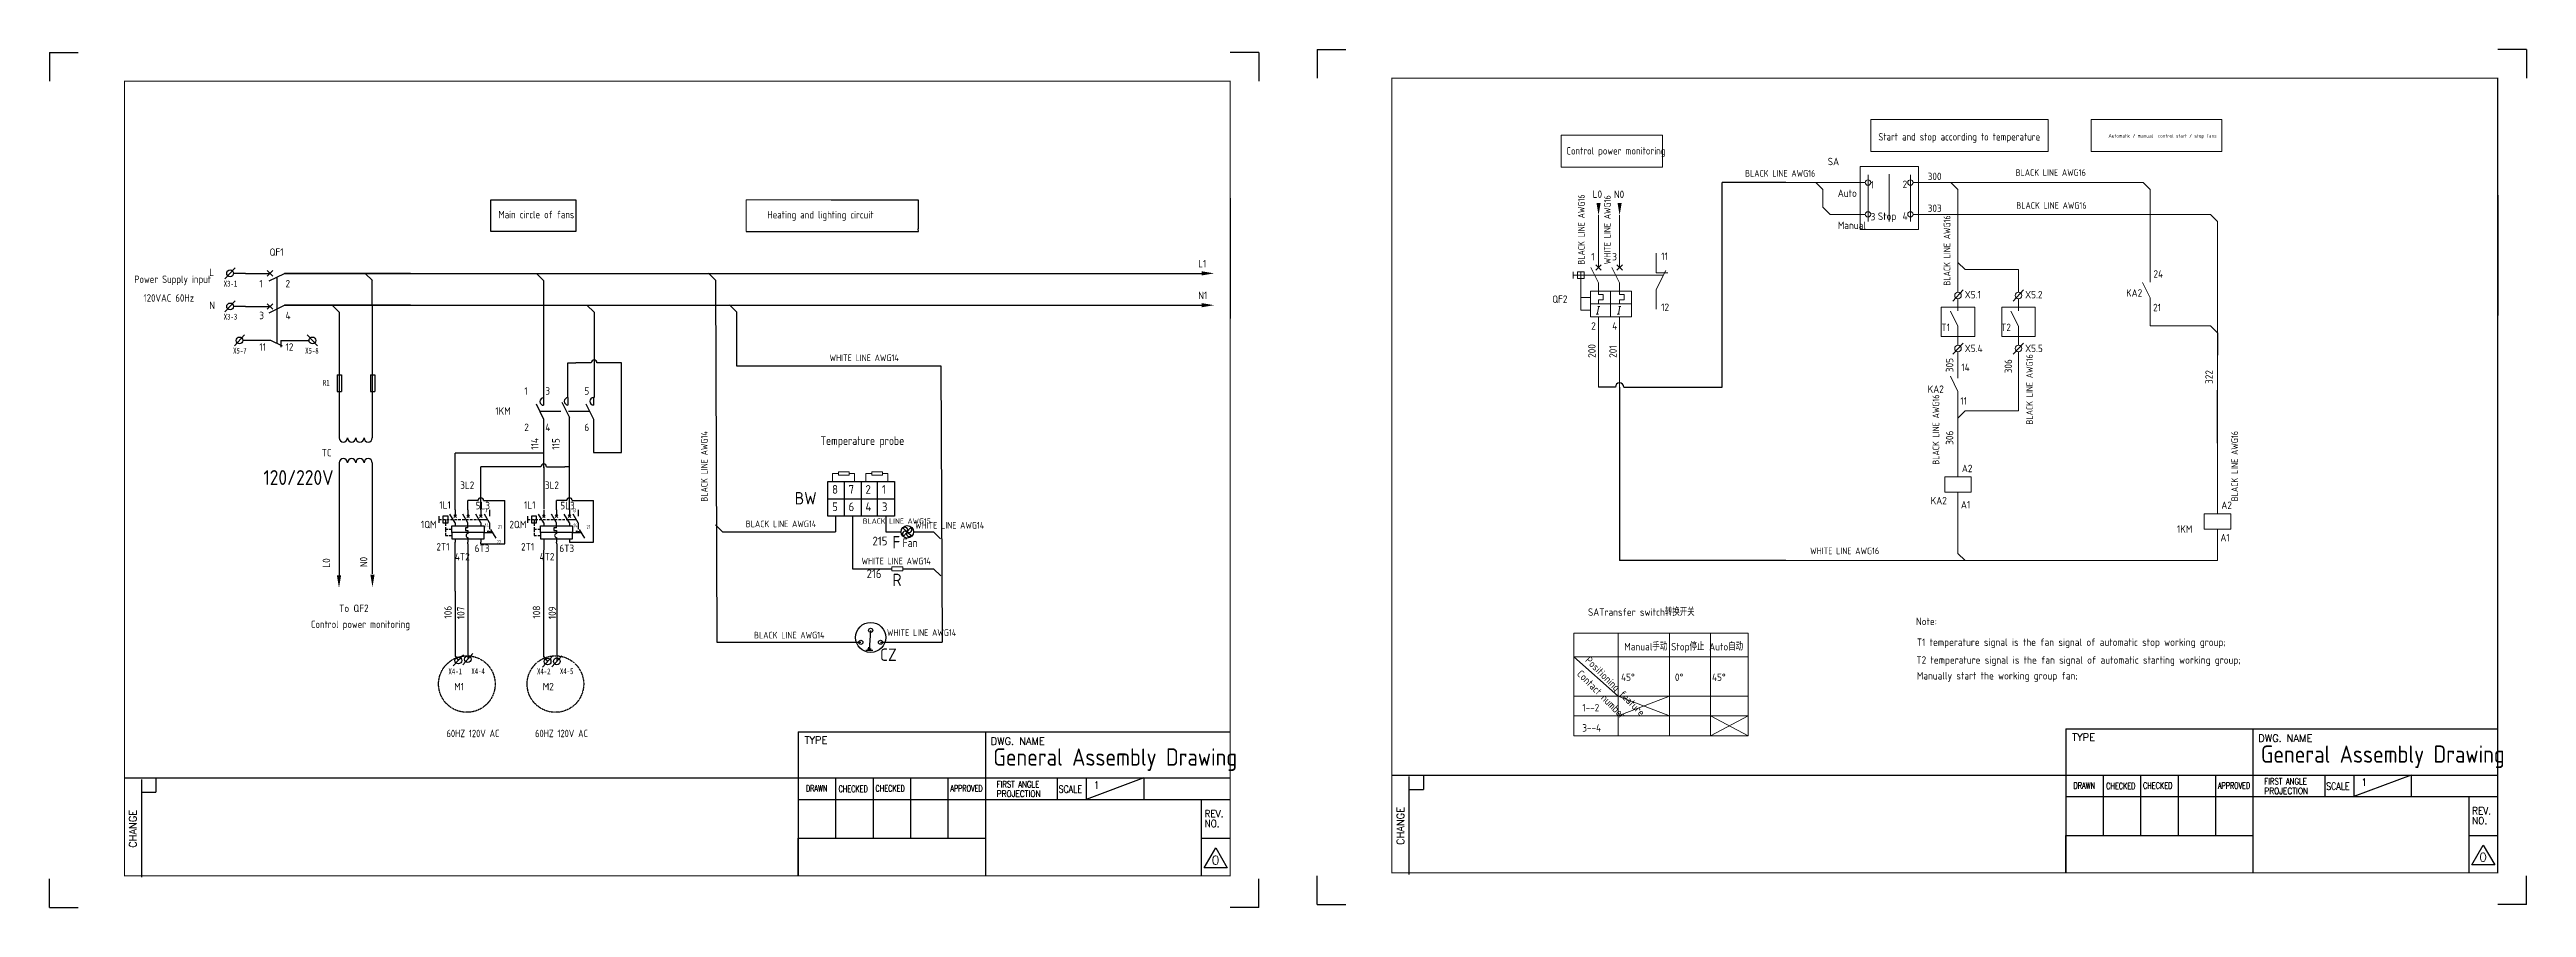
# Model space of a CAD drawing. Header units: millimetres. Extents: x 8981 to 59433, y 5244 to 14154.
# Drawn here: x 33457 to 43457, y 8275 to 11739 of the extents above; entities that cross this region are included whole.
import ezdxf

# ---------------------------------------------------------------- set-up
doc = ezdxf.new("R2010")
doc.units = ezdxf.units.MM
doc.linetypes.add('AAA', pattern=[3, 2, -1])
doc.linetypes.add('ACANSTGL', pattern=[0.11811, 0.07874, -0.03937])
for name, color, linetype in [('1', 4, 'Continuous'), ('2', 3, 'Continuous'), ('6文字层', 3, 'Continuous'), ('DIM', 3, 'Continuous'), ('TEXT', 7, 'Continuous'), ('标题', 7, 'Continuous')]:
    doc.layers.add(name, color=color, linetype=linetype)
doc.layers.add('paper', color=254, linetype='Continuous', plot=False)
doc.layers.add('标注、文本', color=3, linetype='Continuous', lineweight=25)
doc.layers.add('铁心', color=3, linetype='Continuous', lineweight=0)
doc.styles.add('ACISOTS', font='isocp.shx', dxfattribs={"height": 1, "bigfont": 'gbcbig.shx'})
doc.styles.add('PC_TEXTSTYLE', font='isocp.shx', dxfattribs={"width": 0.8, "bigfont": 'hzfs.shx'})
doc.styles.add('ROMANS', font='romans.shx', dxfattribs={"bigfont": 'whgtxt.shx'})
doc.styles.get("Standard").update_dxf_attribs({"font": 'gbenor.shx', "bigfont": 'gbcbig.shx'})
doc.styles.add('WD_IEC', font='ISOCP2.shx', dxfattribs={"width": 0.9, "height": 4, "bigfont": 'gbcbig.shx'})
doc.styles.add('仿宋', font='simfang.ttf', dxfattribs={"width": 0.7, "height": 2.5})
doc.styles.add('工程字', font='gbenor.shx', dxfattribs={"bigfont": 'gbcbig.shx'})

msp = doc.modelspace()

# ---------------------------------------------------------------- texts
at = {"color": 0, "linetype": 'ByBlock', "lineweight": 18, "style": 'ACISOTS'}
for s, height, p in [('SA', 30, (40636.683, 11272.243)), ('1', 30, (40809.542, 11177.965)), ('2', 30, (40938.749, 11180.283)), ('300', 30, (41039.979, 11211.97)), ('Auto', 30, (40677.014, 11144.213)), ('303', 30, (41039.979, 11083.496)), ('Manual', 30, (40677.014, 11014.525)), ('3', 30, (40809.542, 11049.491)), ('Stop', 30, (40838.852, 11051.408)), ('4', 30, (40938.749, 11051.81)), ('1', 30, (39681.464, 10887.71)), ('3', 30, (39766.438, 10887.71)), ('11', 30, (39963.913, 10889.34)), ('24', 30, (41951.546, 10818.097)), ('QF2', 30, (39524.156, 10716.39)), ('12', 30, (39963.913, 10683.863)), ('X5.1', 30, (41189.304, 10734.775)), ('X5.2', 30, (41433.246, 10734.775)), ('KA2', 30, (41841.102, 10741.41)), ('21', 30, (41950.14, 10682.713)), ('2', 30, (39681.464, 10608.186)), ('4', 30, (39766.438, 10608.186)), ('T1', 30, (41095.235, 10602.937)), ('T2', 30, (41336.377, 10602.472)), ('X5.4', 30, (41189.304, 10517.514)), ('X5.5', 30, (41433.246, 10517.514)), ('14', 30, (41175.809, 10441.108)), ('KA2', 30, (41039.984, 10352.959)), ('11', 30, (41172.085, 10305.724)), ('A2', 30, (41177.889, 10032.736)), ('8', 35, (36616.837, 9945.656)), ('7', 35, (36683.263, 9945.656)), ('2', 35, (36751.483, 9945.656)), ('4', 35, (36751.483, 9875.647)), ('1', 35, (36817.908, 9945.656)), ('KA2', 30, (41052.207, 9902.812)), ('A1', 30, (41174.166, 9886.41)), ('A2', 30, (42225.448, 9884.034)), ('1KM', 30, (42046.265, 9787.832)), ('A1', 30, (42221.724, 9753.38)), ('216', 35, (36755.984, 9605.216)), ('SATransfer switch转换开关', 30, (39668.4, 9452.763)), ('Note:', 30, (40992.58, 9414.989)), ('Manual手动', 30, (39814.7, 9312.981)), ('Stop停止', 30, (40004.177, 9312.981)), ('Auto自动', 30, (40157.712, 9312.981)), ('T1 temperature signal is the fan signal of automatic stop working group;', 30, (40995.95, 9331.196)), ('45°', 30, (39802.083, 9189.771)), ('0°', 30, (40019.477, 9189.771)), ('45°', 30, (40169.129, 9189.771)), ('T2 temperature signal is the fan signal of automatic starting working group;', 30, (40994.318, 9259.295)), ('Manually start the working group fan;', 30, (40995.95, 9195.54)), ('1--2', 30, (39645.379, 9066.811)), ('3--4', 30, (39645.379, 8985.128))]:
    msp.add_text(s, height=height, dxfattribs=at).set_placement(p)
at = {"color": 0, "style": 'ACISOTS'}
for s, p in [('L0', (39687.54, 11140.438)), ('N0', (39773.071, 11139.813)), ('QF1', (34345.733, 10906.399)), ('L', (34102.091, 10825.168)), ('1', (34303.977, 10778.936)), ('2', (34409.841, 10778.936)), ('L1', (38094.702, 10859.867)), ('N', (34102.091, 10691.656)), ('N1', (38094.702, 10731.394)), ('3', (34303.977, 10650.463)), ('4', (34409.841, 10650.463)), ('11', (34303.977, 10523.04)), ('12', (34409.841, 10523.04)), ('1', (35374.013, 10345.665)), ('3', (35458.987, 10345.665)), ('5', (35616.445, 10345.665)), ('1KM', (35256.954, 10264.694)), ('2', (35374.013, 10198.779)), ('4', (35458.987, 10198.779)), ('6', (35616.445, 10198.779)), ('TC', (34555.781, 10096.665)), ('1L1', (35030.883, 9885.129)), ('3L2', (35115.202, 9965.256)), ('5L3', (35177.31, 9883.063)), ('1L1', (35372.788, 9885.129)), ('3L2', (35457.108, 9965.256)), ('5L3', (35519.216, 9883.063)), ('1QM', (34956.378, 9806.478)), ('2QM', (35314.04, 9806.478)), ('2T1', (35019.019, 9716.454)), ('4T2', (35093.915, 9676.527)), ('6T3', (35173.693, 9710.268)), ('2T1', (35360.924, 9716.454)), ('4T2', (35435.82, 9676.527)), ('6T3', (35515.598, 9710.268)), ('M1', (35090.774, 9152.093)), ('M2', (35448.361, 9152.093))]:
    msp.add_text(s, height=30, dxfattribs=at).set_placement(p)
at = {"color": 0, "linetype": 'ByBlock', "lineweight": 18, "style": 'ACISOTS'}
for s, rotation, p in [('200', 90, (39699.171, 10494.523)), ('201', 90, (39784.145, 10494.523)), ('305', 90, (41143.282, 10436.663)), ('306', 90, (41380.263, 10432.034)), ('322', 90, (42190.84, 10389.163)), ('306', 90, (41143.282, 10143.413)), ('Contact number', 315, (39621.212, 9215.655)), ('Positioning feature', 315, (39654.418, 9270.906))]:
    msp.add_text(s, height=30, rotation=rotation, dxfattribs=at).set_placement(p)
at = {"color": 0, "style": 'ACISOTS'}
for s, p in [('114', (35431.424, 10123.338)), ('115', (35516.398, 10123.338)), ('L0', (34590.039, 9647.206)), ('N0', (34740.126, 9649.128)), ('106', (35080.708, 9441.496)), ('107', (35132.739, 9439.081)), ('108', (35438.296, 9441.496)), ('109', (35501.722, 9439.081))]:
    msp.add_text(s, height=30, rotation=90, dxfattribs=at).set_placement(p)
at = {"color": 0, "linetype": 'ByBlock', "style": 'ACISOTS'}
for s, height, p in [('BW', 50, (36465.892, 9902.47)), ('5', 35, (36616.837, 9875.647)), ('6', 35, (36683.263, 9875.647)), ('3', 35, (36817.908, 9875.647)), ('215', 35, (36779.872, 9737.311)), ('F', 50, (36859.919, 9724.847)), ('R', 50, (36859.919, 9572.809)), ('To QF2', 30, (34626.283, 9468.053)), ('CZ', 50, (36810.09, 9270.651))]:
    msp.add_text(s, height=height, dxfattribs=at).set_placement(p)
at = {"color": 0, "style": 'PC_TEXTSTYLE', "width": 0.8}
for p in [(35060.051, 8962.656), (35417.638, 8962.656)]:
    msp.add_text('60HZ 120V AC', height=30, dxfattribs=at).set_placement(p)
at = {"color": 7, "attachment_point": 4}
for s, insert, char_height, width in [('BLACK LINE AWG16', (40302.588, 11239.125), 26.88, 594.19806), ('BLACK LINE AWG16', (41394.825, 11242.646), 26.88, 594.19806), ('BLACK LINE AWG16', (41397.689, 11109.691), 26.88, 594.19806), ('WHITE LINE AWG14', (36606.399, 10494.501), 26.88, 594.19806), ('BLACK LINE AWG14', (36268.037, 9824.033), 26.88, 594.19806), ('BLACK LINE AWG15', (36740.307, 9835.144), 21.504, 475.35845), ('WHITE LINE AWG14', (36951.56, 9818.391), 26.88, 594.19806), ('WHITE LINE AWG16', (40565.352, 9714.99), 26.88, 594.19806), ('WHITE LINE AWG14', (36735.509, 9673.651), 26.88, 594.19806), ('BLACK LINE AWG14', (36301.413, 9374.6), 26.88, 594.19806), ('WHITE LINE AWG14', (36838.268, 9385.071), 26.88, 594.19806)]:
    msp.add_mtext(s, dxfattribs=dict(at, insert=insert, char_height=char_height, width=width))
at = {"color": 7, "char_height": 26.88, "width": 594.19806, "attachment_point": 4, "rotation": 90}
for s, insert in [('BLACK LINE AWG16', (39641.542, 10870.679)), ('WHITE LINE AWG16', (39746.475, 10872.08)), ('BLACK LINE AWG16', (41118.084, 10786.245)), ('BLACK LINE AWG16', (41451.102, 10225.169)), ('BLACK LINE AWG16', (41073.031, 10062.771)), ('BLACK LINE AWG14 ', (36100.52, 9913.619)), ('BLACK LINE AWG16', (42279.317, 9915.33))]:
    msp.add_mtext(s, dxfattribs=dict(at, insert=insert))
at = {"lineweight": -3, "ltscale": 30, "char_height": 23.75704, "width": 53.72274, "style": '仿宋'}
for s, insert, attachment_point in [('{\\fSimHei|b0|i0|c134|p49;X3-1}', (34160.625, 10806.131), 1), ('{\\fSimHei|b0|i0|c134|p49;X3-3}', (34160.625, 10672.619), 1), ('{\\fSimHei|b0|i0|c134|p49;X5-7}', (34198.501, 10535.329), 1), ('{\\fSimHei|b0|i0|c134|p49;X5-8}', (34543.792, 10535.329), 3), ('{\\fSimHei|b0|i0|c134|p49;R1}', (34561.153, 10405.502), 1), ('{\\fSimHei|b0|i0|c134|p49;X4-1}', (35067.871, 9240.33), 1), ('{\\fSimHei|b0|i0|c134|p49;X4-4}', (35160.391, 9241.019), 1), ('{\\fSimHei|b0|i0|c134|p49;X4-2}', (35425.459, 9240.33), 1), ('{\\fSimHei|b0|i0|c134|p49;X4-5}', (35517.978, 9241.019), 1)]:
    msp.add_mtext(s, dxfattribs=dict(at, insert=insert, attachment_point=attachment_point))
at = {"layer": '1', "color": 0}
for p in [(37267.591, 8847.596), (42385.222, 8859.32)]:
    msp.add_text('General Assembly Drawing', height=69.75072, dxfattribs=at).set_placement(p)
at = {"layer": '2', "color": 0, "style": 'ROMANS'}
for s, height, p in [('TYPE', 29.0628, (36505.618, 8936.137)), ('DWG. NAME', 29.0628, (37257.154, 8932.177)), ('TYPE', 29.0628, (41623.248, 8947.861)), ('DWG. NAME', 29.0628, (42374.784, 8943.901)), ('1', 29.063, (37672.476, 8754.413)), ('1', 29.063, (42790.107, 8766.137)), ('0', 34.875, (38149.791, 8448.831)), ('0', 34.875, (43267.421, 8460.555))]:
    msp.add_text(s, height=height, dxfattribs=at).set_placement(p)
for s, height, width, p in [('DRAWN', 25.5753, 0.75, (36510.817, 8742.911)), ('CHECKED', 25.5753, 0.75, (36642.771, 8741.29)), ('CHECKED', 25.5753, 0.75, (36791.834, 8742.911)), ('APPROVED', 25.5753, 0.7, (37094.084, 8742.911)), ('FIRST ANGLE', 25.57526, 0.8, (37281.281, 8759.565)), ('PROJECTION', 25.5753, 0.86, (37281.281, 8721.236)), ('SCALE', 29.0628, 0.8, (37531.163, 8738.491)), ('DRAWN', 25.5753, 0.75, (41628.447, 8754.635)), ('CHECKED', 25.5753, 0.75, (41760.401, 8753.014)), ('CHECKED', 25.5753, 0.75, (41909.465, 8754.635)), ('APPROVED', 25.5753, 0.7, (42211.715, 8754.635)), ('FIRST ANGLE', 25.57526, 0.8, (42398.912, 8771.289)), ('PROJECTION', 25.5753, 0.86, (42398.912, 8732.96)), ('SCALE', 29.0628, 0.8, (42648.793, 8750.215)), ('REV.', 29.0628, 0.9, (38120.499, 8639.029)), ('NO.', 29.0628, 0.9, (38120.499, 8599.396)), ('REV.', 29.0628, 0.9, (43238.129, 8650.753)), ('NO.', 29.0628, 0.9, (43238.129, 8611.12))]:
    msp.add_text(s, height=height, dxfattribs=dict(at, width=width)).set_placement(p)
for p in [(33808.212, 8515.9), (38925.842, 8527.624)]:
    msp.add_text('CHANGE', height=29.0628, rotation=90, dxfattribs=at).set_placement(p)
at = {"layer": 'DIM', "width": 0.75}
for s, p in [('13', (35210.17, 9871.168)), ('14', (35214.937, 9810.246)), ('21', (35267.836, 9803.817)), ('13', (35567.831, 9871.168)), ('14', (35572.599, 9810.246)), ('21', (35625.497, 9803.817)), ('22', (35262.994, 9742.517))]:
    msp.add_text(s, height=15.6, rotation=359.9999985, dxfattribs=at).set_placement(p)
at = {"layer": 'TEXT', "color": 0, "linetype": 'ByBlock', "style": 'WD_IEC', "width": 0.9}
for s, p in [('Temperature probe', (36570.114, 10142.477)), ('Fan', (36901.345, 9730.08))]:
    msp.add_text(s, height=35, dxfattribs=at).set_placement(p)
at = {"layer": '标题', "color": 0, "linetype": 'ByBlock', "lineweight": 18, "style": '工程字'}
for s, height, p in [('Start and stop according to temperature', 30, (40840.755, 11371.879)), ('Control power monitoring', 30, (39581.267, 11315.319)), ('Automatic / manual  control start / stop fans', 14, (41769.808, 11383.745)), ('Heating and lighting circuit', 30, (36354.728, 11057.192)), ('Control power monitoring', 30, (34512.446, 9403.567))]:
    msp.add_text(s, height=height, dxfattribs=at).set_placement(p)
at = {"layer": '标题', "color": 0, "style": '工程字'}
for s, p in [('Main circle of fans', (35269.7, 11058.05)), ('Power Supply input', (33799.22, 10796.899)), ('120VAC 60Hz', (33836.865, 10721.089))]:
    msp.add_text(s, height=30, dxfattribs=at).set_placement(p)
at = {"layer": '标题', "color": 1, "style": '工程字'}
msp.add_text('120/220V', height=60, dxfattribs=at).set_placement((34320.695, 9981.079))

# ---------------------------------------------------------------- blocks, each defined once
blk = doc.blocks.new('FAN')
for p, q in [((12501, 18968), (12517, 18953)), ((12517, 18952), (12503, 18936)), ((12532, 18970), (12518, 18954)), ((12518, 18952), (12535, 18938))]:
    blk.add_line(p, q)
for radius in [25, 1]:
    blk.add_circle((12518, 18953), radius)
for centre, start, end in [((12510, 18944), 54.0994, 228.9808), ((12509, 18960), 324.0995, 138.9808), ((12526, 18945), 144.0995, 318.9808), ((12525, 18961), 234.0995, 48.9808)]:
    blk.add_arc(centre, 11.2, start, end)
blk = doc.blocks.new('SYMB2_M_212')
for p, q in [((0, 0), (0, -5)), ((10, 0), (10, -5)), ((20, 0), (20, -5)), ((-12.5, -5), (-12.5, -10)), ((-5.5, -5), (-9.5, -5)), ((-9.5, -5), (-9.5, -10)), ((-9.5, -10), (-5.5, -10)), ((-5.5, -10), (-5.5, -5)), ((0, -10), (-4, -3.5)), ((-2.5, -12.5), (22.5, -12.5)), ((-2.5, -17.5), (-2.5, -12.5)), ((22.5, -17.5), (-2.5, -17.5)), ((-2.5, -17.5), (-2.5, -22.5)), ((1, -4), (-1, -6)), ((-1, -4), (1, -6)), ((0, -10), (0, -12.5)), ((10, -10), (6, -3.5)), ((8, -14), (8, -16)), ((10, -14), (8, -14)), ((8, -16), (10, -16)), ((9, -4), (11, -6)), ((11, -4), (9, -6)), ((10, -14), (10, -10)), ((10, -16), (10, -18.5)), ((20, -10), (16, -3.5)), ((21, -4), (19, -6)), ((19, -4), (21, -6)), ((20, -10), (20, -12.5)), ((22.5, -12.5), (22.5, -17.5)), ((22.5, -22.5), (22.5, -17.5)), ((-2.5, -22.5), (22.5, -22.5)), ((0, -22.5), (0, -25)), ((10, -21.5), (10, -22.5)), ((10, -22.5), (10, -25)), ((20, -22.5), (20, -25))]:
    blk.add_line(p, q)
at = {"linetype": 'AAA'}
for p, q in [((-12.5, -7.5), (17.5, -7.5)), ((-7.5, -7.5), (-7.5, -15)), ((-7.5, -15), (-7.5, -20)), ((-7.5, -15), (-2.5, -15)), ((-7.5, -20), (-2.5, -20))]:
    blk.add_line(p, q, dxfattribs=at)
blk.add_arc((10, -20), 1.5, 90, 270)
at = {"layer": '1'}
blk.add_line((17.5, -7.5), (18.3, -7.5), dxfattribs=at)
blk = doc.blocks.new('SYMB2_M_51')
for p, q in [((0, 0), (0, -5)), ((0, -10), (-4, -3.5)), ((0, -10), (0, -15))]:
    blk.add_line(p, q)

# ---------------------------------------------------------------- linework, layer by layer
at = {"color": 0, "linetype": 'ByBlock', "lineweight": 18}
for p, q in [((40809.748, 11456.955), (41526.082, 11456.955)), ((40809.748, 11328.177), (40809.748, 11456.955)), ((41526.082, 11456.955), (41526.082, 11328.177)), ((41699.64, 11456.955), (42227.548, 11456.955)), ((41699.64, 11328.177), (41699.64, 11456.955)), ((42227.548, 11456.955), (42227.548, 11328.177)), ((39560.243, 11393.809), (39969.524, 11393.809)), ((39560.243, 11265.031), (39560.243, 11393.809)), ((39969.524, 11393.809), (39969.524, 11265.031)), ((41526.082, 11328.177), (40809.748, 11328.177)), ((42227.548, 11328.177), (41699.64, 11328.177)), ((39969.524, 11265.031), (39560.243, 11265.031)), ((40467.184, 11202.242), (40788.157, 11202.242)), ((40519.255, 11202.38), (40788.158, 11202.38)), ((40519.255, 11202.38), (40788.157, 11202.354)), ((40588.441, 11202.242), (40617.118, 11173.565)), ((40766.915, 11012.755), (40766.915, 11267.747)), ((40766.915, 11267.747), (41002.41, 11267.747)), ((40981.168, 11202.38), (41448.195, 11202.38)), ((40981.168, 11202.334), (41910.108, 11202.242)), ((41002.41, 11267.747), (41002.41, 11012.755)), ((41133.66, 11202.242), (41162.337, 11173.565)), ((41910.108, 11202.242), (41938.785, 11173.565)), ((36270.276, 11132.779), (36613.063, 11132.779)), ((36270.276, 11004.001), (36270.276, 11132.779)), ((40617.118, 11102.445), (40617.118, 11173.565)), ((40617.118, 11102.445), (40645.795, 11073.768)), ((41162.337, 11173.565), (41162.337, 10759.175)), ((41938.785, 11173.565), (41938.785, 10799.671)), ((39711.191, 11070.135), (39711.191, 10858.84)), ((39796.165, 11070.135), (39796.165, 10858.84)), ((40645.795, 11073.768), (40788.157, 11073.768)), ((41002.41, 11012.755), (40766.915, 11012.755)), ((40981.169, 11073.768), (42181.219, 11073.768)), ((42181.219, 11073.768), (42209.896, 11045.091)), ((42209.896, 11045.091), (42209.896, 10595.536)), ((39943.675, 10837.554), (39943.675, 10917.554)), ((39609.177, 10841.795), (39609.177, 10814.794)), ((39780.715, 10828.295), (39609.177, 10828.295)), ((39625.575, 10841.695), (39652.612, 10841.695)), ((39625.575, 10814.269), (39625.575, 10841.695)), ((39652.612, 10814.269), (39625.575, 10814.269)), ((39639.093, 10841.695), (39639.093, 10686.856)), ((39652.612, 10841.695), (39652.612, 10814.269)), ((39680.292, 10859.155), (39711.191, 10797.434)), ((39722.176, 10847.855), (39700.206, 10869.825)), ((39722.176, 10869.825), (39700.206, 10847.855)), ((39765.266, 10859.155), (39796.165, 10797.434)), ((39780.715, 10828.295), (39972.71, 10828.295)), ((39807.15, 10847.855), (39785.18, 10869.825)), ((39807.15, 10869.825), (39785.18, 10847.855)), ((41162.337, 10879.333), (41191.014, 10850.656)), ((41191.014, 10850.656), (41406.28, 10850.656)), ((41406.28, 10821.979), (41406.28, 10850.656)), ((41406.28, 10821.979), (41406.28, 10759.175)), ((39678.517, 10738.227), (39639.093, 10738.227)), ((39678.517, 10660.338), (39678.517, 10764.086)), ((39678.517, 10764.086), (39844.608, 10764.086)), ((39678.517, 10712.212), (39844.608, 10712.212)), ((39711.89, 10701.706), (39706.052, 10670.237)), ((39707.575, 10701.706), (39716.205, 10701.706)), ((39711.191, 10797.434), (39711.191, 10764.086)), ((39711.191, 10797.434), (39711.191, 10764.086)), ((39711.191, 10764.086), (39711.191, 10749.947)), ((39711.191, 10749.947), (39729.975, 10749.947)), ((39729.975, 10728.035), (39711.267, 10728.035)), ((39711.267, 10728.035), (39711.267, 10712.212)), ((39729.975, 10749.947), (39729.975, 10728.035)), ((39759.022, 10764.086), (39759.022, 10660.338)), ((39796.864, 10701.706), (39791.026, 10670.237)), ((39792.549, 10701.706), (39801.178, 10701.706)), ((39796.165, 10797.434), (39796.165, 10764.086)), ((39796.165, 10797.434), (39796.165, 10764.086)), ((39796.165, 10764.086), (39796.165, 10749.947)), ((39796.165, 10749.947), (39814.949, 10749.947)), ((39814.949, 10728.035), (39796.241, 10728.035)), ((39796.241, 10728.035), (39796.241, 10712.212)), ((39814.949, 10749.947), (39814.949, 10728.035)), ((39844.608, 10764.086), (39844.608, 10660.338)), ((39943.675, 10770.751), (39943.675, 10690.751)), ((41162.337, 10732.568), (41162.337, 10684.758)), ((41406.28, 10732.568), (41406.28, 10684.758)), ((41907.885, 10798.3), (41938.785, 10736.58)), ((41938.785, 10736.58), (41938.785, 10624.213)), ((39678.517, 10686.856), (39639.093, 10686.856)), ((39844.608, 10660.338), (39678.517, 10660.338)), ((39701.505, 10670.237), (39710.599, 10670.237)), ((39711.191, 10660.338), (39711.191, 10376.09)), ((39786.479, 10670.237), (39795.573, 10670.237)), ((39796.165, 10660.338), (39796.165, 10376.09)), ((41131.438, 10683.387), (41162.337, 10621.666)), ((41162.337, 10621.666), (41162.337, 10545.062)), ((41375.381, 10683.387), (41406.28, 10621.666)), ((41406.28, 10621.666), (41406.28, 10545.062)), ((41938.785, 10624.213), (42181.219, 10624.213)), ((42181.219, 10624.213), (42209.896, 10595.536)), ((41162.337, 10518.455), (41162.337, 10412.94)), ((41406.28, 10518.455), (41406.28, 10308.751)), ((42209.896, 10504.657), (42209.896, 10450.638)), ((41131.438, 10419.876), (41162.337, 10358.155)), ((42209.896, 10478.266), (42209.896, 10364.275)), ((42209.896, 10450.638), (42209.896, 10436.916)), ((41162.337, 10358.155), (41162.337, 10013.456)), ((41406.28, 10308.751), (41406.28, 10280.074)), ((42209.896, 10310.256), (42209.896, 10203.887)), ((41191.014, 10280.074), (41162.337, 10251.397)), ((41191.014, 10280.074), (41406.28, 10280.074)), ((42209.896, 10149.869), (42209.896, 9864.754)), ((36617.974, 9995.06), (36617.974, 10027.717)), ((36617.974, 10027.717), (36642.29, 10027.717)), ((36685.582, 10027.717), (36707.191, 10027.717)), ((36707.191, 10027.717), (36707.191, 9995.06)), ((36752.619, 9995.06), (36752.619, 10027.717)), ((36752.619, 10027.717), (36776.936, 10027.717)), ((36820.228, 10027.717), (36841.837, 10027.717)), ((36841.837, 10027.717), (36841.837, 9995.06)), ((41108.636, 10013.456), (41216.039, 10013.456)), ((41108.636, 9951.385), (41108.636, 10013.456)), ((41216.039, 10013.456), (41216.039, 9951.385)), ((41216.039, 9951.385), (41108.636, 9951.385)), ((41162.337, 9951.385), (41162.337, 9704.581)), ((42156.195, 9864.754), (42263.597, 9864.754)), ((42156.195, 9802.683), (42156.195, 9864.754)), ((42263.597, 9802.683), (42156.195, 9802.683)), ((42209.896, 9802.683), (42209.896, 9675.904)), ((42263.597, 9864.754), (42263.597, 9802.683)), ((41162.337, 9704.581), (41191.014, 9675.904)), ((40467.184, 9675.904), (42209.896, 9675.904)), ((39611.244, 9382.655), (40315.782, 9382.655)), ((39611.244, 8967.825), (39611.244, 9382.655)), ((39790.788, 9382.655), (39790.788, 8967.825)), ((39997.082, 9382.655), (39997.082, 8967.825)), ((40162.738, 9382.655), (40162.738, 8967.825)), ((40315.782, 9382.655), (40315.782, 8967.825)), ((40315.782, 9287.302), (39611.244, 9287.302)), ((39611.244, 9287.302), (39790.788, 9128.416)), ((39611.244, 9128.416), (40315.782, 9128.416)), ((39790.788, 9128.416), (39997.082, 9049.508)), ((39997.082, 9128.416), (39790.788, 9049.508)), ((39611.244, 9049.508), (40315.782, 9049.508)), ((40162.738, 9049.508), (40315.782, 8967.825)), ((40315.782, 9049.508), (40162.738, 8967.825)), ((39611.244, 8967.825), (40315.782, 8967.825))]:
    msp.add_line(p, q, dxfattribs=at)
at = {"color": 0, "linetype": 'ByBlock', "lineweight": 18, "ltscale": 30}
for p, q in [((40799.079, 11233.742), (40799.079, 11045.426)), ((40884.663, 11236.014), (40884.663, 11045.426)), ((40970.246, 11233.742), (40970.246, 11045.426)), ((41094.764, 10699.271), (41229.91, 10699.271)), ((41094.764, 10580.939), (41094.764, 10699.271)), ((41229.91, 10699.271), (41229.91, 10580.939)), ((41338.707, 10699.271), (41473.853, 10699.271)), ((41338.707, 10580.939), (41338.707, 10699.271)), ((41473.853, 10699.271), (41473.853, 10580.939)), ((41229.91, 10580.939), (41094.764, 10580.939)), ((41473.853, 10580.939), (41338.707, 10580.939))]:
    msp.add_line(p, q, dxfattribs=at)
at = {"color": 0}
for p, q in [((35238.614, 11132.779), (35581.401, 11132.779)), ((35238.614, 11004.001), (35238.614, 11132.779)), ((35581.401, 11132.779), (35581.401, 11004.001)), ((35581.401, 11004.001), (35238.614, 11004.001)), ((34358.505, 10824.689), (34336.535, 10846.659)), ((34358.505, 10846.659), (34336.535, 10824.689)), ((34344.365, 10804.774), (34406.086, 10835.674)), ((34375.226, 10820.224), (34375.226, 10691.751)), ((34405.879, 10835.57), (35423.753, 10835.57)), ((34731.829, 10835.57), (34760.506, 10806.893)), ((35423.482, 10835.57), (35452.159, 10806.893)), ((35452.159, 10806.893), (35452.159, 10333.949)), ((36117.273, 10836.862), (36145.949, 10808.185)), ((34358.505, 10691.176), (34336.535, 10713.146)), ((34358.505, 10713.146), (34336.535, 10691.176)), ((34344.365, 10676.301), (34406.086, 10707.2)), ((34405.879, 10707.097), (35423.753, 10707.097)), ((34598.358, 10707.097), (34626.898, 10678.557)), ((35626.84, 10707.097), (35655.517, 10678.42)), ((36202.246, 10708.388), (36230.923, 10679.711)), ((34375.226, 10691.751), (34375.226, 10552.689)), ((35655.559, 10678.42), (35655.559, 10333.949)), ((34350.889, 10564.872), (34285.889, 10564.872)), ((34397.18, 10541.698), (34350.889, 10564.872)), ((34391.403, 10564.872), (34391.403, 10538.093)), ((34391.403, 10564.872), (34456.403, 10564.872)), ((35421.26, 10308.701), (35452.159, 10246.98)), ((35525.334, 10314.948), (35556.233, 10253.228)), ((35622.241, 10308.701), (35653.14, 10246.98)), ((35521.684, 10277.841), (35436.71, 10277.841)), ((35452.159, 10246.98), (35452.159, 10050.451)), ((35637.691, 10277.841), (35552.717, 10277.841)), ((34626.898, 10070.835), (34626.898, 9862.154)), ((34760.41, 10070.835), (34760.41, 9862.154)), ((35452.159, 9686.261), (35452.159, 9552.324)), ((35094.572, 9552.324), (35094.572, 9289.781)), ((35452.159, 9552.324), (35452.159, 9289.021)), ((35146.603, 9496.683), (35146.603, 9291.333)), ((35094.572, 9289.781), (35107.71, 9272.762)), ((35452.159, 9289.021), (35468.235, 9268.197))]:
    msp.add_line(p, q, dxfattribs=at)
at = {"lineweight": -3, "ltscale": 30}
for p, q in [((34165.468, 10813.129), (34206.604, 10858.218)), ((34165.468, 10679.617), (34206.604, 10724.706)), ((41141.769, 10723.327), (41182.906, 10768.416)), ((41385.712, 10723.327), (41426.848, 10768.416)), ((34203.344, 10542.328), (34244.48, 10587.417)), ((34538.949, 10542.328), (34497.813, 10587.417)), ((41141.769, 10509.214), (41182.906, 10554.303)), ((41385.712, 10509.214), (41426.848, 10554.303)), ((35125.667, 9255.31), (35166.804, 9300.399)), ((35087.142, 9250.218), (35128.278, 9295.307)), ((35447.667, 9245.652), (35488.804, 9290.741)), ((35484.755, 9246.341), (35525.891, 9291.43))]:
    msp.add_line(p, q, dxfattribs=at)
at = {"color": 0, "linetype": 'ByBlock'}
for p, q in [((36145.949, 10808.185), (36151.599, 9345.903)), ((36156.803, 10835.57), (38109.413, 10835.57)), ((36166.264, 10707.097), (38115.97, 10707.097)), ((36230.923, 10679.711), (36230.923, 10462.45)), ((36230.923, 10462.45), (37055.031, 10462.45)), ((37055.031, 10462.45), (37060.68, 9345.903)), ((36599.399, 9925.051), (36868.69, 9925.051)), ((36665.824, 9995.06), (36665.824, 9855.043)), ((36734.044, 9995.06), (36734.044, 9855.043)), ((36800.47, 9855.043), (36800.47, 9995.06)), ((36145.949, 9820.567), (36174.626, 9791.89)), ((36630.236, 9855.043), (36630.236, 9791.89)), ((36698.573, 9855.043), (36698.573, 9642.745)), ((36833.219, 9855.043), (36833.219, 9792.445)), ((36174.626, 9791.89), (36398.666, 9791.89)), ((36398.666, 9791.89), (36457.232, 9791.89)), ((36457.232, 9791.89), (36630.236, 9791.89)), ((36833.219, 9792.445), (36894.981, 9792.445)), ((36944.958, 9792.445), (37026.183, 9792.445)), ((37026.183, 9792.445), (37054.86, 9763.768)), ((36698.573, 9642.745), (36857.908, 9642.745)), ((36698.573, 9642.745), (36857.908, 9642.745)), ((36902.367, 9642.745), (37026.354, 9642.745)), ((37026.354, 9642.745), (37055.031, 9614.068)), ((36151.599, 9345.903), (36404.315, 9345.903)), ((36404.315, 9345.903), (36462.881, 9345.903)), ((36462.881, 9345.903), (36732.613, 9345.903)), ((36752.593, 9314.675), (36780.488, 9314.675)), ((36759.188, 9319.277), (36773.893, 9319.277)), ((36762.728, 9324.396), (36770.353, 9324.396)), ((36772.189, 9394.013), (36766.54, 9314.675)), ((36812.285, 9345.903), (37060.68, 9345.903))]:
    msp.add_line(p, q, dxfattribs=at)
at = {"linetype": 'AAA'}
for p, q in [((35185.572, 9841.785), (35226.027, 9841.785)), ((35543.233, 9841.785), (35583.689, 9841.785))]:
    msp.add_line(p, q, dxfattribs=at)
for p, q in [((35260.336, 9766.822), (35239.536, 9800.622)), ((35617.997, 9766.822), (35597.197, 9800.622)), ((35094.572, 9743.96), (35094.572, 9750.785)), ((35146.572, 9743.96), (35146.572, 9750.785)), ((35198.572, 9743.96), (35198.572, 9750.785)), ((35211.572, 9789.785), (35245.878, 9789.785)), ((35226.573, 9789.785), (35226.573, 9795.985)), ((35226.625, 9795.985), (35245.878, 9789.785)), ((35569.233, 9789.785), (35603.54, 9789.785)), ((35584.235, 9789.785), (35584.235, 9795.985)), ((35584.287, 9795.985), (35603.54, 9789.785))]:
    msp.add_line(p, q)
at = {"color": 0, "linetype": 'ByBlock', "lineweight": 18}
for points in [[(36642.29, 10034.576), (36685.582, 10034.576), (36685.582, 10020.858), (36642.29, 10020.858)], [(36776.936, 10034.576), (36820.228, 10034.576), (36820.228, 10020.858), (36776.936, 10020.858)]]:
    msp.add_lwpolyline(points, close=True, dxfattribs=at)
at = {"color": 0, "linetype": 'ByBlock'}
msp.add_lwpolyline([(36599.399, 9995.06), (36868.69, 9995.06), (36868.69, 9855.043), (36599.399, 9855.043)], close=True, dxfattribs=at)
at = {"linetype": 'ByBlock', "lineweight": 18}
msp.add_lwpolyline([(36857.908, 9650.827), (36902.367, 9650.827), (36902.367, 9634.662), (36857.908, 9634.662)], close=True, dxfattribs=at)
at = {"color": 0, "linetype": 'ByBlock', "lineweight": 18}
for centre, radius in [((40799.079, 11202.242), 10.922), ((40970.246, 11202.242), 10.922), ((40799.079, 11073.768), 10.922), ((40970.246, 11073.768), 10.922), ((41162.337, 10745.872), 13.303), ((41406.28, 10745.872), 13.303), ((41162.337, 10531.759), 13.303), ((41406.28, 10531.759), 13.303)]:
    msp.add_circle(centre, radius, dxfattribs=at)
at = {"color": 3}
for centre in [(34186.036, 10835.674), (34186.036, 10702.161), (34223.912, 10564.872), (34518.381, 10564.872), (35107.71, 9272.762), (35146.235, 9277.854), (35468.235, 9268.197), (35505.323, 9268.886)]:
    msp.add_circle(centre, 13.502, dxfattribs=at)
at = {"color": 0, "linetype": 'ByBlock'}
for centre, radius in [((36772.449, 9365.459), 60.736), ((36772.189, 9394.013), 8.3), ((36732.613, 9345.903), 8.347), ((36812.285, 9345.903), 8.3)]:
    msp.add_circle(centre, radius, dxfattribs=at)
at = {"color": 0, "linetype": 'ACANSTGL', "ltscale": 15}
for centre in [(35142.089, 9177.179), (35499.677, 9177.179)]:
    msp.add_circle(centre, 114.154, dxfattribs=at)
at = {"color": 0}
for centre in [(35452.159, 10317.808), (35550.426, 10318.826), (35653.502, 10318.826)]:
    msp.add_arc(centre, 15.078, 90, 270, dxfattribs=at)
at = {"color": 0, "linetype": 'ByBlock', "lineweight": 18}
for points in [[(39719.524, 11120.135), (39702.858, 11120.135), (39711.191, 11070.135)], [(39804.498, 11120.135), (39787.832, 11120.135), (39796.165, 11070.135)]]:
    msp.add_solid(points, dxfattribs=at)
at = {"color": 0}
for points in [[(38109.413, 10843.903), (38109.413, 10827.237), (38159.413, 10835.57)], [(38109.413, 10715.43), (38109.413, 10698.763), (38159.413, 10707.097)], [(34634.213, 9615.612), (34617.547, 9615.612), (34625.88, 9565.612)], [(34769.414, 9618.614), (34752.747, 9618.614), (34761.08, 9568.614)]]:
    msp.add_solid(points, dxfattribs=at)
at = {"layer": '1', "color": 0, "lineweight": -3}
msp.add_line((39813.361, 10376.169), (40043.807, 10376.09), dxfattribs=at)
at = {"layer": '1', "color": 0, "const_width": 4.069}
for points in [[(33759.486, 8402.896), (38223.532, 8402.896), (38223.532, 11611.429), (33759.486, 11611.429), (33759.486, 8402.896)], [(38877.116, 8414.62), (43341.162, 8414.62), (43341.162, 11623.153), (38877.116, 11623.153), (38877.116, 8414.62)]]:
    msp.add_lwpolyline(points, dxfattribs=at)
at = {"layer": '2', "color": 0, "linetype": 'ByBlock', "lineweight": 18, "ltscale": 0.15}
for p, q in [((39943.675, 10770.751), (39982.373, 10847.447)), ((39943.675, 10837.554), (39991.208, 10837.554))]:
    msp.add_line(p, q, dxfattribs=at)
at = {"layer": '2', "color": 0}
for p, q in [((36479.764, 8984.152), (38223.532, 8984.152)), ((36479.764, 8984.152), (36479.764, 8402.896)), ((37235.397, 8984.152), (37235.397, 8402.896)), ((41597.394, 8995.876), (43341.162, 8995.876)), ((41597.394, 8995.876), (41597.394, 8414.62)), ((42353.027, 8995.876), (42353.027, 8414.62)), ((38877.116, 8809.874), (43341.162, 8809.874)), ((38945.601, 8804.061), (38945.601, 8408.807)), ((39003.727, 8809.874), (39003.727, 8751.748)), ((41748.521, 8809.874), (41748.521, 8566.122)), ((41899.648, 8809.874), (41899.648, 8566.122)), ((42050.774, 8809.874), (42050.774, 8566.122)), ((42201.901, 8809.874), (42201.901, 8566.122)), ((42643.655, 8809.874), (42643.655, 8722.685)), ((42992.409, 8809.874), (42759.906, 8722.685)), ((42759.906, 8809.874), (42759.906, 8722.685)), ((42992.409, 8809.874), (42992.409, 8722.685)), ((33759.486, 8798.15), (38223.532, 8798.15)), ((33827.971, 8792.337), (33827.971, 8397.083)), ((33827.971, 8740.024), (33886.096, 8740.024)), ((33886.096, 8798.15), (33886.096, 8740.024)), ((36479.764, 8710.961), (37235.397, 8710.961)), ((36630.891, 8798.15), (36630.891, 8554.398)), ((36782.017, 8798.15), (36782.017, 8554.398)), ((36933.144, 8798.15), (36933.144, 8554.398)), ((37084.27, 8798.15), (37084.27, 8554.398)), ((37235.397, 8710.961), (38223.532, 8710.961)), ((37526.025, 8798.15), (37526.025, 8710.961)), ((37874.779, 8798.15), (37642.276, 8710.961)), ((37642.276, 8798.15), (37642.276, 8710.961)), ((37874.779, 8798.15), (37874.779, 8710.961)), ((38107.281, 8710.961), (38107.281, 8402.896)), ((38945.601, 8751.748), (39003.727, 8751.748)), ((41597.394, 8722.685), (42353.027, 8722.685)), ((42353.027, 8722.685), (43341.162, 8722.685)), ((43224.911, 8722.685), (43224.911, 8414.62)), ((36479.764, 8554.398), (37235.397, 8554.398)), ((36479.764, 8403.271), (36479.764, 8554.398)), ((38107.281, 8554.398), (38223.532, 8554.398)), ((38118.906, 8434.88), (38165.407, 8515.421)), ((38165.407, 8515.421), (38211.907, 8434.88)), ((41597.394, 8566.122), (42353.027, 8566.122)), ((41597.394, 8414.995), (41597.394, 8566.122)), ((43224.911, 8566.122), (43341.162, 8566.122)), ((43236.536, 8446.604), (43283.037, 8527.145)), ((43283.037, 8527.145), (43329.537, 8446.604)), ((38211.907, 8434.88), (38118.906, 8434.88)), ((43329.537, 8446.604), (43236.536, 8446.604))]:
    msp.add_line(p, q, dxfattribs=at)
at = {"layer": '6文字层', "color": 0}
for points in [[(38223.532, 11138.923), (38223.532, 10653.442)], [(43341.162, 11150.647), (43341.162, 10665.166)]]:
    msp.add_lwpolyline(points, dxfattribs=at)
at = {"layer": 'paper', "color": 0}
for p, q in [((33457.233, 11727.68), (33457.233, 11611.429)), ((33457.233, 11727.68), (33573.484, 11727.68)), ((38339.783, 11727.68), (38223.532, 11727.68)), ((38339.783, 11727.68), (38339.783, 11611.429)), ((38574.863, 11739.404), (38574.863, 11623.153)), ((38574.863, 11739.404), (38691.114, 11739.404)), ((43457.414, 11739.404), (43341.162, 11739.404)), ((43457.414, 11739.404), (43457.414, 11623.153)), ((38574.863, 8286.743), (38574.863, 8402.995)), ((43457.414, 8286.743), (43457.414, 8402.995)), ((33457.233, 8275.019), (33457.233, 8391.271)), ((38339.783, 8275.019), (38339.783, 8391.271)), ((33457.233, 8275.019), (33573.484, 8275.019)), ((38339.783, 8275.019), (38223.532, 8275.019)), ((38574.863, 8286.743), (38691.114, 8286.743)), ((43457.414, 8286.743), (43341.162, 8286.743))]:
    msp.add_line(p, q, dxfattribs=at)
at = {"layer": '标注、文本', "color": 0}
for p, q in [((40210.79, 10376.09), (40210.79, 11202.242)), ((40467.184, 11202.242), (40210.79, 11202.242)), ((36613.063, 11132.779), (36964.17, 11132.779)), ((36964.17, 11132.779), (36964.17, 11015.951)), ((36270.276, 11004.001), (36965.37, 11004.001)), ((36965.37, 11004.001), (36964.17, 11015.951)), ((34248.013, 10835.674), (34347.52, 10835.674)), ((34914.816, 10835.57), (34405.879, 10835.57)), ((34760.41, 10704.172), (34760.41, 10806.989)), ((34914.816, 10835.57), (36166.264, 10835.57)), ((34248.013, 10702.161), (34347.52, 10702.161)), ((34914.816, 10707.097), (34405.879, 10707.097)), ((34760.41, 10704.172), (34760.41, 10171.079)), ((34914.816, 10707.097), (36753.244, 10707.097)), ((34626.898, 10678.557), (34626.898, 10171.079)), ((34618.207, 10425.879), (34618.207, 10359.193)), ((34618.207, 10425.879), (34636.113, 10425.879)), ((34636.113, 10425.879), (34636.113, 10359.193)), ((34752.412, 10425.879), (34752.412, 10359.193)), ((34752.412, 10425.879), (34770.318, 10425.879)), ((34770.318, 10425.879), (34770.318, 10359.193)), ((35550.426, 10333.904), (35550.426, 10474.108)), ((35550.426, 10474.108), (35582.613, 10474.108)), ((35644.45, 10474.108), (35582.613, 10474.108)), ((35767.107, 10474.108), (35667.415, 10474.108)), ((35767.107, 10112.256), (35767.107, 10474.108)), ((34618.207, 10359.193), (34636.113, 10359.193)), ((34752.412, 10359.193), (34770.318, 10359.193)), ((35452.159, 10333.949), (35452.159, 10302.73)), ((35550.426, 10333.904), (35550.426, 10303.748)), ((35653.502, 10333.904), (35653.502, 10303.748)), ((39778.891, 10376.09), (39711.191, 10376.09)), ((39796.165, 10376.09), (39796.165, 9675.904)), ((40043.807, 10376.09), (40210.79, 10376.09)), ((42209.896, 10149.869), (42209.896, 10364.275)), ((35556.233, 10054.083), (35556.233, 10253.228)), ((35653.14, 10246.98), (35653.14, 10112.256)), ((35452.159, 10109.724), (35094.572, 10109.724)), ((35094.572, 9880.785), (35094.572, 10109.724)), ((35653.14, 10112.256), (35712.094, 10112.256)), ((35653.14, 10112.256), (35767.107, 10112.256)), ((35440.886, 10054.083), (35198.572, 10054.083)), ((35198.572, 9880.785), (35198.572, 10054.083)), ((35452.372, 10054.039), (35452.229, 9884.713)), ((35463.857, 10054.083), (35537.346, 10054.366)), ((35556.233, 10054.083), (35537.346, 10054.366)), ((35556.233, 9880.785), (35556.233, 10054.083)), ((35146.572, 9880.785), (35146.572, 9917.717)), ((35147.808, 9917.717), (35146.572, 9917.717)), ((35186.822, 9917.717), (35147.808, 9917.717)), ((35209.793, 9917.781), (35295.672, 9917.781)), ((35295.672, 9917.717), (35295.672, 9917.781)), ((35295.672, 9743.96), (35295.672, 9917.717)), ((35504.233, 9880.785), (35504.233, 9917.717)), ((35505.47, 9917.717), (35504.233, 9917.717)), ((35544.484, 9917.717), (35505.47, 9917.717)), ((35567.455, 9917.781), (35653.333, 9917.781)), ((35653.333, 9917.717), (35653.333, 9917.781)), ((35653.333, 9750.785), (35653.333, 9917.717)), ((34626.898, 9862.154), (34626.898, 9616.494)), ((34760.41, 9862.154), (34760.41, 9622.241)), ((35094.572, 9683.082), (35094.572, 9743.96)), ((35146.572, 9743.96), (35146.603, 9291.333)), ((35198.572, 9743.96), (35295.672, 9743.96)), ((35452.233, 9750.785), (35452.159, 9686.261)), ((35504.842, 9743.96), (35504.233, 9750.785)), ((35504.842, 9743.96), (35504.873, 9291.333)), ((35556.233, 9750.785), (35653.333, 9750.785)), ((35094.572, 9552.324), (35094.572, 9683.082)), ((40467.184, 9675.904), (39796.165, 9675.904)), ((35146.603, 9291.333), (35146.235, 9277.854)), ((35504.873, 9291.333), (35505.323, 9268.886))]:
    msp.add_line(p, q, dxfattribs=at)
at = {"layer": '标注、文本'}
for p, q in [((34248.013, 10835.674), (34199.538, 10835.674)), ((34248.013, 10702.161), (34199.538, 10702.161)), ((34285.889, 10564.872), (34237.414, 10564.872)), ((34456.403, 10564.872), (34504.879, 10564.872))]:
    msp.add_line(p, q, dxfattribs=at)
at = {"layer": '标注、文本', "color": 0, "linetype": 'ByBlock'}
msp.add_line((42209.896, 10595.536), (42209.896, 10504.657), dxfattribs=at)
at = {"layer": '标注、文本', "color": 0}
for centre, radius, start, end in [((35655.933, 10473.828), 11.486, 0.2206788, 180.2206788), ((39796.165, 10376.09), 17.274, 0, 180), ((34643.587, 10171.079), 16.689, 180, 0), ((34676.965, 10171.079), 16.689, 180, 0), ((34710.343, 10171.079), 16.689, 180, 0), ((34743.721, 10171.079), 16.689, 180, 0), ((34643.587, 10070.835), 16.689, 0, 180), ((34676.965, 10070.835), 16.689, 0, 180), ((34710.343, 10070.835), 16.689, 0, 180), ((34743.721, 10070.835), 16.689, 0, 180), ((35452.372, 10054.039), 11.486, 0.2206788, 180.2206788), ((35198.308, 9917.737), 11.486, 0.2206788, 180.2206788), ((35555.969, 9917.737), 11.486, 0.2206788, 180.2206788)]:
    msp.add_arc(centre, radius, start, end, dxfattribs=at)
at = {"layer": '铁心', "color": 0}
for points in [[(43341.162, 10665.166), (43341.162, 10567.37)], [(38223.532, 9335.9), (38223.532, 10155.885)], [(43341.162, 9347.624), (43341.162, 10167.609)]]:
    msp.add_lwpolyline(points, dxfattribs=at)

# ---------------------------------------------------------------- block references
at = {"linetype": 'AAA', "xscale": 5.2, "yscale": 5.2, "zscale": 5.2}
for p in [(35094.572, 9880.785), (35452.233, 9880.785)]:
    msp.add_blockref('SYMB2_M_212', p, dxfattribs=at)
at = {"xscale": 5.2, "yscale": 5.2, "zscale": 5.2}
for p in [(35234.027, 9880.785), (35591.689, 9880.785)]:
    msp.add_blockref('SYMB2_M_51', p, dxfattribs=at)
at = {"color": 0, "linetype": 'ByBlock'}
msp.add_blockref('FAN', (24402.357, -9161.112), dxfattribs=at)

msp.set_redraw_order([(e.dxf.handle, doc.entitydb.next_handle()) for e in msp.query("TEXT MTEXT ATTDEF DIMENSION ARC_DIMENSION")])  # texts and dimensions are drawn at this point

doc.saveas('drawing.dxf')
